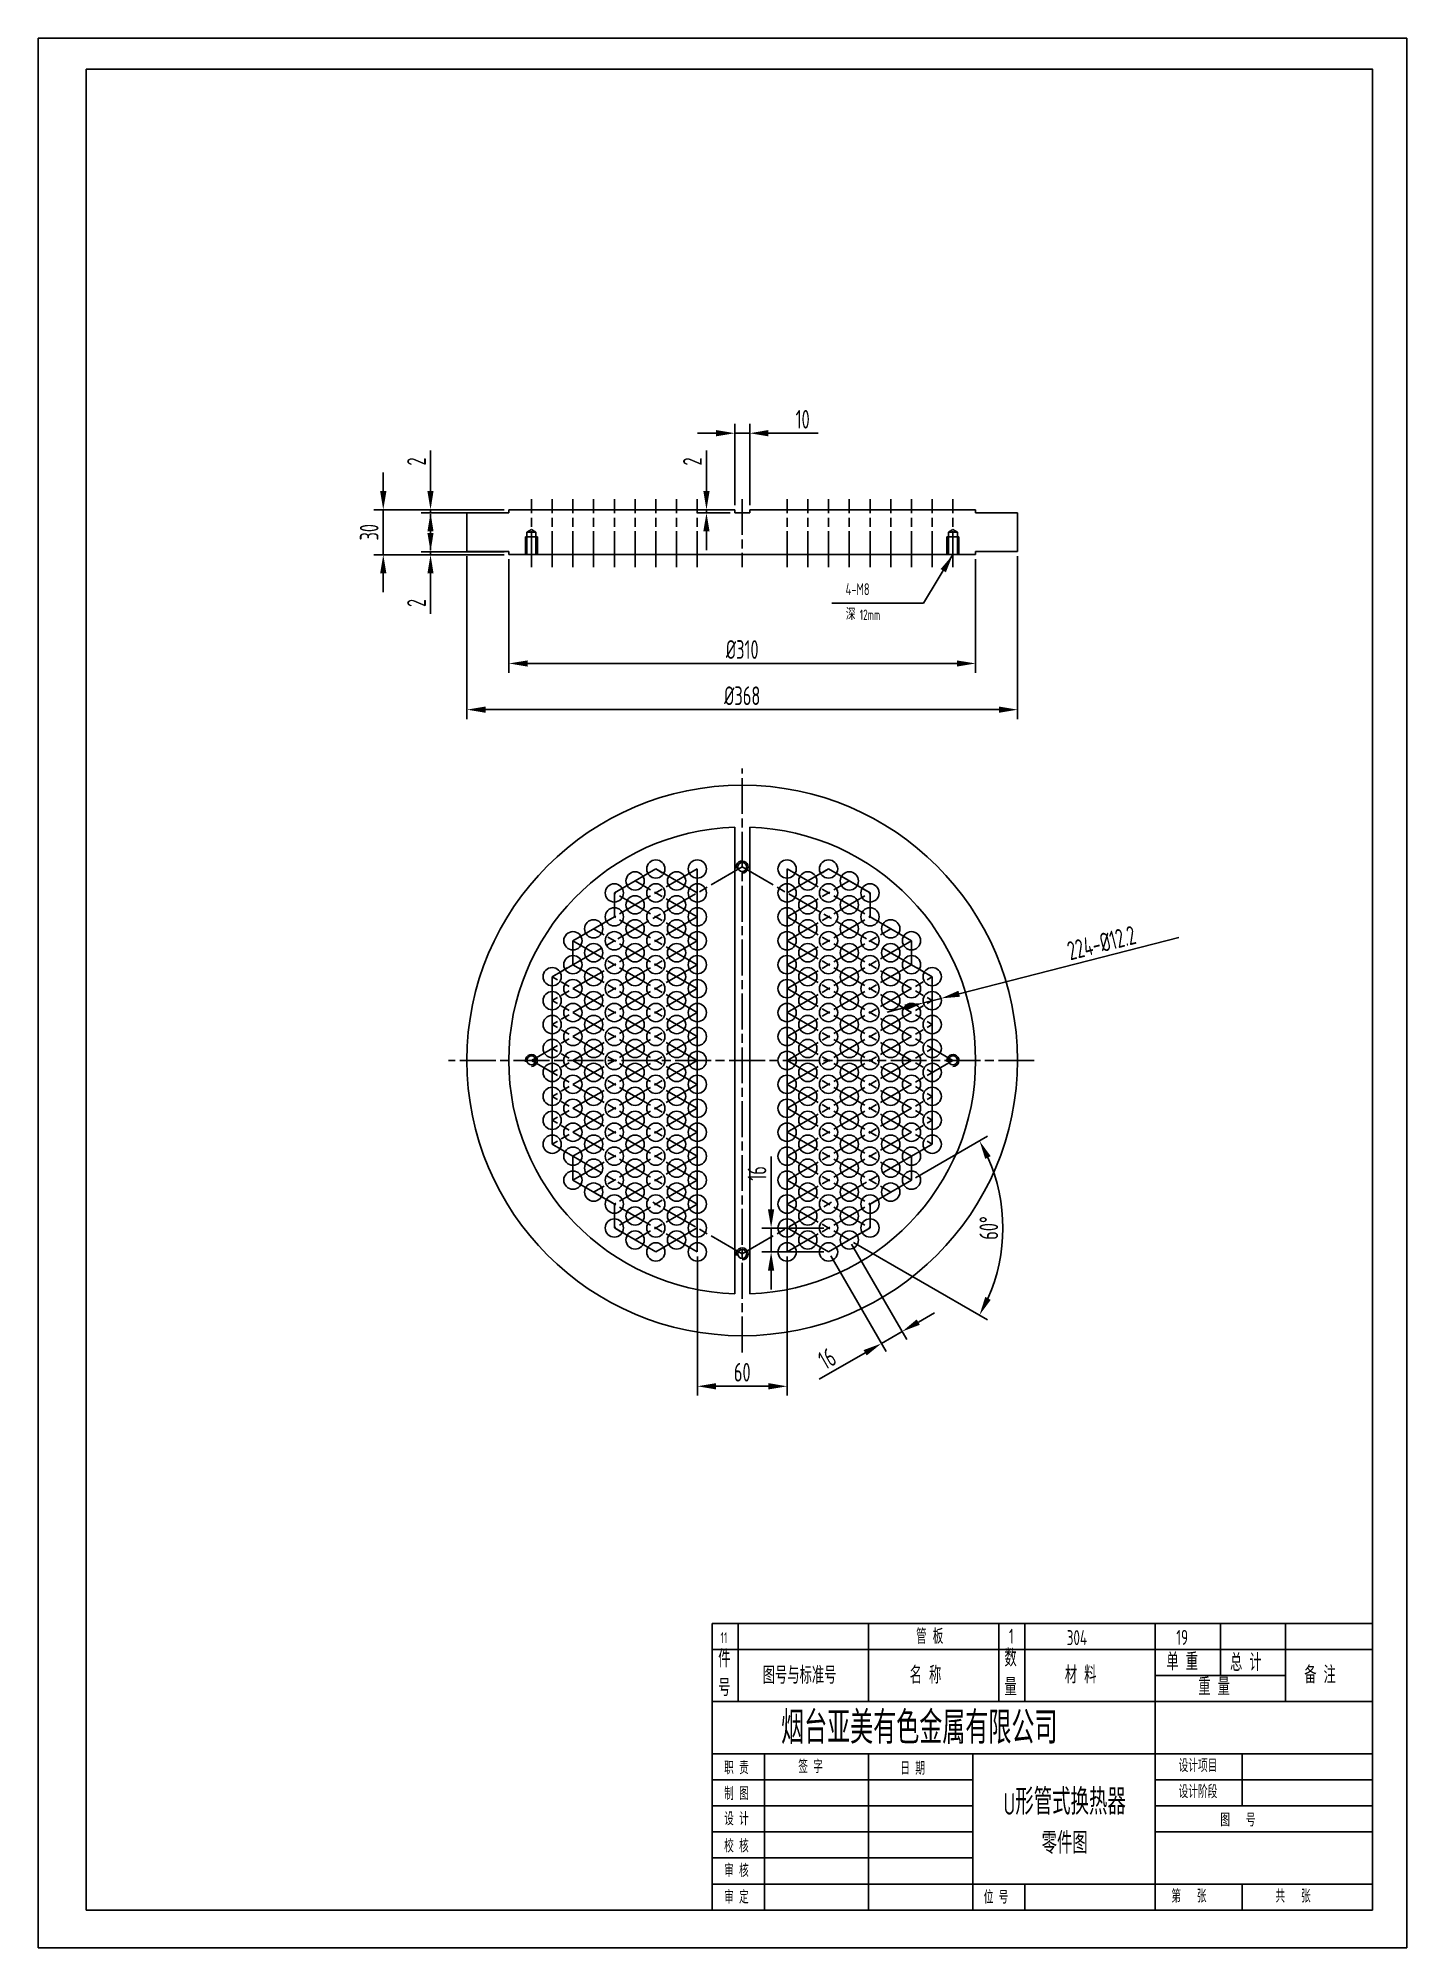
# Model space of a CAD drawing. Extents: x 1875 to 8428, y 2369 to 7964.
# Drawn here: x 2215 to 3130, y 3401 to 4677 of the extents above; entities that cross this region are included whole.
import ezdxf

# ---------------------------------------------------------------- set-up
doc = ezdxf.new("R2010")
doc.units = 0
doc.linetypes.add('ACAD_ISO08W100', pattern=[36, 24, -3, 6, -3])
doc.layers.get('DEFPOINTS').update_dxf_attribs({"linetype": 'CONTINUOUS'})
for name, color, linetype in [('中心线', 1, 'ACAD_ISO08W100'), ('实线', 6, 'CONTINUOUS'), ('文本', 4, 'CONTINUOUS'), ('标注', 3, 'CONTINUOUS')]:
    doc.layers.add(name, color=color, linetype=linetype)
doc.styles.get("Standard").update_dxf_attribs({"font": 'isocp.shx', "width": 0.707, "bigfont": 'hztxt.shx'})
doc.dimstyles.new('ISO-25', dxfattribs={"dimtxt": 2.5, "dimasz": 2.5, "dimexe": 1.25, "dimexo": 0.625, "dimtad": 1, "dimtxsty": 'STANDARD', "dimcen": 2.5, "dimazin": 3, "dimtfac": 1, "dimtmove": 0, "dimatfit": 3})

msp = doc.modelspace()

# ---------------------------------------------------------------- texts
at = {"layer": '文本'}
for s, insert, char_height, width, attachment_point in [('4-M8', (2754.962, 4313.023), 8, 63.06424, 1), ('深{\\H0.875x; 12mm}', (2755.152, 4296.388), 8, 54.54529, 1), ('管 板 ', (2802.119, 3614.041), 10, 181.11171, 1), ('1', (2864.22, 3614.112), 10, 42.76249, 1), ('304', (2902.789, 3613.18), 10, 179.85399, 1), ('19', (2975.995, 3613.343), 10, 99.35989, 1), ('件\\P号', (2669.838, 3600.014), 11.612, 15.90313, 1), ('11', (2671.382, 3611.713), 7.2576, 23.35651, 1), ('数\\P量', (2861.191, 3600.425), 11.612, 15.90313, 1), ('图号与标准号', (2699.601, 3588.901), 11.6122, 84.56623, 1), ('名 称', (2797.846, 3588.991), 11.6122, 118.98206, 1), ('材 料', (2901.509, 3589.191), 11.6122, 118.98206, 1), ('单 重', (2969.423, 3597.903), 11.6122, 118.98206, 1), ('总 计', (3011.926, 3597.441), 11.6122, 118.98206, 1), ('备 注', (3061.537, 3589.191), 11.6122, 118.98206, 1), ('重 量', (2990.674, 3581.279), 11.6122, 118.98206, 1), ('烟台亚美有色金属有限公司', (2711.872, 3558.938), 21.7728, 296.11008, 1), ('职 责', (2673.806, 3525.573), 8.7091, 56.60374, 1), ('签 字', (2723.334, 3526.362), 8.7091, 47.26942, 1), ('日 期', (2791.544, 3525.238), 8.7091, 47.83214, 1), ('设计项目', (2977.556, 3527.029), 8.7091, 58.0608, 1), ('设计阶段', (2977.556, 3509.61), 8.7091, 58.0608, 1), ('制 图', (2673.806, 3508.285), 8.7091, 56.60374, 1), ('{\\H0.8267x;U}形管式换热器\\P{\\H0.8333x;零件图}', (2901.394, 3507.246), 17.41824, 116.79249, 2), ('设 计', (2673.806, 3491.441), 8.7091, 56.60374, 1), ('图   号', (3005.435, 3490.735), 8.7091, 118.98206, 1), ('校 核', (2673.806, 3473.267), 8.7091, 56.60374, 1), ('审 核', (2673.806, 3456.866), 8.7091, 56.60374, 1), ('审 定', (2673.806, 3439.135), 8.7091, 56.60374, 1), ('位 号', (2847.29, 3439.104), 8.7091, 32.58159, 1), ('第   张', (2972.707, 3439.803), 8.7091, 118.98206, 1), ('共   张', (3042.279, 3439.803), 8.7091, 118.98206, 1)]:
    msp.add_mtext(s, dxfattribs=dict(at, insert=insert, char_height=char_height, width=width, attachment_point=attachment_point))

# ---------------------------------------------------------------- blocks, each defined once
blk = doc.blocks.new('*D27')
at = {"layer": 'DEFPOINTS', "color": 0}
for p in [(2446, 4362.1), (2529.9, 4362.1), (2529.9, 4332.1)]:
    blk.add_point(p, dxfattribs=at)
at = {"layer": '标注', "color": 3}
for p, q in [((2446, 4374.6), (2446, 4387.1)), ((2526.8, 4362.1), (2439.8, 4362.1)), ((2446, 4332.1), (2446, 4362.1)), ((2526.8, 4332.1), (2439.8, 4332.1)), ((2446, 4319.6), (2446, 4307.1))]:
    blk.add_line(p, q, dxfattribs=at)
for points in [[(2443.9, 4374.6), (2448.1, 4374.6), (2446, 4362.1)], [(2443.9, 4319.6), (2448.1, 4319.6), (2446, 4332.1)]]:
    blk.add_solid(points, dxfattribs=at)
at = {"layer": '标注', "color": 4, "insert": (2436.6, 4347.1), "char_height": 12.5, "attachment_point": 5, "rotation": 90}
blk.add_mtext('30', dxfattribs=at)
blk = doc.blocks.new('*D28')
at = {"layer": 'DEFPOINTS', "color": 0}
for p in [(2477.6, 4332.1), (2529.9, 4334.1), (2529.9, 4332.1)]:
    blk.add_point(p, dxfattribs=at)
at = {"layer": '标注', "color": 3}
for p, q in [((2477.6, 4346.6), (2477.6, 4359.1)), ((2526.8, 4334.1), (2471.3, 4334.1)), ((2526.8, 4332.1), (2471.3, 4332.1)), ((2477.6, 4334.1), (2477.6, 4332.1)), ((2477.6, 4319.6), (2477.6, 4292.5))]:
    blk.add_line(p, q, dxfattribs=at)
for points in [[(2475.5, 4346.6), (2479.6, 4346.6), (2477.6, 4334.1)], [(2475.5, 4319.6), (2479.6, 4319.6), (2477.6, 4332.1)]]:
    blk.add_solid(points, dxfattribs=at)
at = {"layer": '标注', "color": 4, "insert": (2468.2, 4299.8), "char_height": 12.5, "attachment_point": 5, "rotation": 90}
blk.add_mtext('2', dxfattribs=at)
blk = doc.blocks.new('*D29')
at = {"layer": 'DEFPOINTS', "color": 0}
for p in [(2477.6, 4362.1), (2529.9, 4362.1), (2529.9, 4360.1)]:
    blk.add_point(p, dxfattribs=at)
at = {"layer": '标注', "color": 3}
for p, q in [((2477.6, 4374.6), (2477.6, 4401.7)), ((2526.8, 4362.1), (2471.3, 4362.1)), ((2526.8, 4360.1), (2471.3, 4360.1)), ((2477.6, 4360.1), (2477.6, 4362.1)), ((2477.6, 4347.6), (2477.6, 4335.1))]:
    blk.add_line(p, q, dxfattribs=at)
for points in [[(2475.5, 4374.6), (2479.6, 4374.6), (2477.6, 4362.1)], [(2475.5, 4347.6), (2479.6, 4347.6), (2477.6, 4360.1)]]:
    blk.add_solid(points, dxfattribs=at)
at = {"layer": '标注', "color": 4, "insert": (2468.2, 4394.4), "char_height": 12.5, "attachment_point": 5, "rotation": 90}
blk.add_mtext('2', dxfattribs=at)
blk = doc.blocks.new('*D30')
at = {"layer": 'DEFPOINTS', "color": 0}
for p in [(2501.9, 4334.1), (2869.9, 4334.1), (2869.9, 4228.5)]:
    blk.add_point(p, dxfattribs=at)
at = {"layer": '标注', "color": 3}
for p, q in [((2501.9, 4331), (2501.9, 4222.2)), ((2869.9, 4331), (2869.9, 4222.2)), ((2514.4, 4228.5), (2857.4, 4228.5))]:
    blk.add_line(p, q, dxfattribs=at)
for points in [[(2514.4, 4230.6), (2514.4, 4226.4), (2501.9, 4228.5)], [(2857.4, 4230.6), (2857.4, 4226.4), (2869.9, 4228.5)]]:
    blk.add_solid(points, dxfattribs=at)
at = {"layer": '标注', "color": 4, "insert": (2685.9, 4237.8), "char_height": 12.5, "attachment_point": 5}
blk.add_mtext('%%C368', dxfattribs=at)
blk = doc.blocks.new('*D31')
at = {"layer": 'DEFPOINTS', "color": 0}
for p in [(2529.9, 4332.1), (2841.9, 4332.1), (2841.9, 4259.4)]:
    blk.add_point(p, dxfattribs=at)
at = {"layer": '标注', "color": 3}
for p, q in [((2529.9, 4329), (2529.9, 4253.1)), ((2841.9, 4329), (2841.9, 4253.1)), ((2542.4, 4259.4), (2829.4, 4259.4))]:
    blk.add_line(p, q, dxfattribs=at)
for points in [[(2542.4, 4261.4), (2542.4, 4257.3), (2529.9, 4259.4)], [(2829.4, 4261.4), (2829.4, 4257.3), (2841.9, 4259.4)]]:
    blk.add_solid(points, dxfattribs=at)
at = {"layer": '标注', "color": 4, "insert": (2685.9, 4268.7), "char_height": 12.5, "attachment_point": 5}
blk.add_mtext('%%C310', dxfattribs=at)
blk = doc.blocks.new('*D32')
at = {"layer": 'DEFPOINTS', "color": 0}
for p in [(2662, 4362.1), (2680.9, 4362.1), (2680.9, 4360.1)]:
    blk.add_point(p, dxfattribs=at)
at = {"layer": '标注', "color": 3}
for p, q in [((2662, 4374.6), (2662, 4401.7)), ((2677.8, 4362.1), (2655.7, 4362.1)), ((2677.8, 4360.1), (2655.7, 4360.1)), ((2662, 4360.1), (2662, 4362.1)), ((2662, 4347.6), (2662, 4335.1))]:
    blk.add_line(p, q, dxfattribs=at)
for points in [[(2659.9, 4374.6), (2664.1, 4374.6), (2662, 4362.1)], [(2659.9, 4347.6), (2664.1, 4347.6), (2662, 4360.1)]]:
    blk.add_solid(points, dxfattribs=at)
at = {"layer": '标注', "color": 4, "insert": (2652.6, 4394.4), "char_height": 12.5, "attachment_point": 5, "rotation": 90}
blk.add_mtext('2', dxfattribs=at)
blk = doc.blocks.new('*D33')
at = {"layer": 'DEFPOINTS', "color": 0}
for p in [(2690.9, 4413.3), (2680.9, 4362.1), (2690.9, 4362.1)]:
    blk.add_point(p, dxfattribs=at)
at = {"layer": '标注', "color": 3}
for p, q in [((2680.9, 4365.2), (2680.9, 4419.5)), ((2690.9, 4365.2), (2690.9, 4419.5)), ((2668.4, 4413.3), (2655.9, 4413.3)), ((2680.9, 4413.3), (2690.9, 4413.3)), ((2703.4, 4413.3), (2736.7, 4413.3))]:
    blk.add_line(p, q, dxfattribs=at)
for points in [[(2668.4, 4415.4), (2668.4, 4411.2), (2680.9, 4413.3)], [(2703.4, 4415.4), (2703.4, 4411.2), (2690.9, 4413.3)]]:
    blk.add_solid(points, dxfattribs=at)
at = {"layer": '标注', "color": 4, "insert": (2726.3, 4422.6), "char_height": 12.5, "attachment_point": 5}
blk.add_mtext('10', dxfattribs=at)
blk = doc.blocks.new('*D34')
at = {"layer": 'DEFPOINTS', "color": 0}
for p in [(2818.8, 4035.5), (2807, 4032.5)]:
    blk.add_point(p, dxfattribs=at)
at = {"layer": '文本', "color": 3}
for p, q in [((2977.8, 4076.1), (2830.9, 4038.6)), ((2807, 4032.5), (2818.8, 4035.5)), ((2794.8, 4029.4), (2782.7, 4026.3))]:
    blk.add_line(p, q, dxfattribs=at)
for points in [[(2830.4, 4040.6), (2831.4, 4036.6), (2818.8, 4035.5)], [(2794.3, 4031.4), (2795.4, 4027.4), (2807, 4032.5)]]:
    blk.add_solid(points, dxfattribs=at)
at = {"layer": '文本', "color": 4, "insert": (2926, 4072.6), "char_height": 12.5, "attachment_point": 5, "rotation": 14.3156}
blk.add_mtext('224-%%c12.2', dxfattribs=at)
blk = doc.blocks.new('*D35')
at = {"layer": 'DEFPOINTS', "color": 0}
for p in [(2655.9, 3866), (2715.9, 3866), (2715.9, 3776.2)]:
    blk.add_point(p, dxfattribs=at)
at = {"layer": '文本', "color": 3}
for p, q in [((2655.9, 3862.9), (2655.9, 3770)), ((2715.9, 3862.9), (2715.9, 3770)), ((2668.4, 3776.2), (2703.4, 3776.2))]:
    blk.add_line(p, q, dxfattribs=at)
for points in [[(2668.4, 3778.3), (2668.4, 3774.1), (2655.9, 3776.2)], [(2703.4, 3778.3), (2703.4, 3774.1), (2715.9, 3776.2)]]:
    blk.add_solid(points, dxfattribs=at)
at = {"layer": '文本', "color": 4, "insert": (2685.9, 3785.6), "char_height": 12.5, "attachment_point": 5}
blk.add_mtext('60', dxfattribs=at)
blk = doc.blocks.new('*D36')
at = {"layer": 'DEFPOINTS', "color": 0}
for p in [(2757.4, 3874), (2743.6, 3866), (2792.8, 3812.8)]:
    blk.add_point(p, dxfattribs=at)
at = {"layer": '文本', "color": 3}
for p, q in [((2759, 3871.3), (2795.9, 3807.4)), ((2745.2, 3863.3), (2782, 3799.4)), ((2803.6, 3819.1), (2814.4, 3825.3)), ((2792.8, 3812.8), (2778.9, 3804.8)), ((2768.1, 3798.6), (2737.4, 3780.9))]:
    blk.add_line(p, q, dxfattribs=at)
for points in [[(2802.5, 3820.9), (2804.6, 3817.3), (2792.8, 3812.8)], [(2767, 3800.4), (2769.1, 3796.8), (2778.9, 3804.8)]]:
    blk.add_solid(points, dxfattribs=at)
at = {"layer": '文本', "color": 4, "insert": (2742.6, 3794.7), "char_height": 12.5, "attachment_point": 5, "rotation": 30}
blk.add_mtext('16', dxfattribs=at)
blk = doc.blocks.new('*D37')
at = {"layer": 'DEFPOINTS', "color": 0}
for p in [(2705.2, 3882), (2743.6, 3882), (2743.6, 3866)]:
    blk.add_point(p, dxfattribs=at)
at = {"layer": '文本', "color": 3}
for p, q in [((2705.2, 3894.5), (2705.2, 3929.9)), ((2740.5, 3882), (2698.9, 3882)), ((2705.2, 3866), (2705.2, 3882)), ((2740.5, 3866), (2698.9, 3866)), ((2705.2, 3853.5), (2705.2, 3841))]:
    blk.add_line(p, q, dxfattribs=at)
for points in [[(2703.1, 3894.5), (2707.3, 3894.5), (2705.2, 3882)], [(2703.1, 3853.5), (2707.3, 3853.5), (2705.2, 3866)]]:
    blk.add_solid(points, dxfattribs=at)
at = {"layer": '文本', "color": 4, "insert": (2695.8, 3918.5), "char_height": 12.5, "attachment_point": 5, "rotation": 90}
blk.add_mtext('16', dxfattribs=at)
blk = doc.blocks.new('*D100')
at = {"layer": 'DEFPOINTS', "color": 0}
for p in [(2799, 3914), (2715.9, 3898), (2757.4, 3874), (2715.9, 3866), (2858.3, 3861.8)]:
    blk.add_point(p, dxfattribs=at)
at = {"layer": '标注', "color": 3}
for p, q in [((2801.7, 3915.6), (2849.9, 3943.4)), ((2760.2, 3872.4), (2849.9, 3820.6))]:
    blk.add_line(p, q, dxfattribs=at)
blk.add_arc((2743.6, 3882), 116.5, 336.1516, 23.8484, dxfattribs=at)
for points in [[(2848.3, 3928.2), (2852, 3930), (2844.5, 3940.2)], [(2852, 3834), (2848.3, 3835.9), (2844.5, 3823.8)]]:
    blk.add_solid(points, dxfattribs=at)
at = {"layer": '标注', "color": 4, "insert": (2850.7, 3882), "char_height": 12.5, "attachment_point": 5, "rotation": 90}
blk.add_mtext('60°', dxfattribs=at)

# ---------------------------------------------------------------- dimensions: what is measured, and where the dimension line sits
at = {"layer": '文本'}
dim = msp.add_diameter_dim_2p(p1=(2806.961, 4032.5), p2=(2818.782, 4035.516), text='224-%%c12.2', dimstyle='ISO-25', override={"dimscale": 5, "dimdsep": 46, "dimclrd": 3, "dimclre": 3, "dimclrt": 4}, dxfattribs=at)
dim.commit()
dim.dimension.update_dxf_attribs({"geometry": '*D34', "text_midpoint": (2928.32, 4063.469), "dimtype": 163})
for base, p2, angle, picture, middle in [((2705.191, 3882.008), (2743.59, 3882.008), 90, '*D37', (2705.191, 3918.466)), ((2792.758, 3812.846), (2757.446, 3874.008), 30, '*D36', (2747.328, 3786.617))]:
    dim = msp.add_linear_dim(base=base, p1=(2743.59, 3866.008), p2=p2, angle=angle, dimstyle='ISO-25', override={"dimscale": 5, "dimdsep": 46, "dimclrd": 3, "dimclre": 3, "dimclrt": 4}, dxfattribs=at)
    dim.commit()
    dim.dimension.update_dxf_attribs({"geometry": picture, "text_midpoint": middle, "dimtype": 161})
dim = msp.add_aligned_dim(p1=(2655.877, 3866.008), p2=(2715.877, 3866.008), distance=-89.784, dimstyle='ISO-25', override={"dimscale": 5, "dimdsep": 46, "dimclrd": 3, "dimclre": 3, "dimclrt": 4}, dxfattribs=at)
dim.commit()
dim.dimension.update_dxf_attribs({"geometry": '*D35', "text_midpoint": (2685.877, 3785.599)})
at = {"layer": '标注'}
dim = msp.add_linear_dim(base=(2690.877, 4413.269), p1=(2680.877, 4362.113), p2=(2690.877, 4362.113), dimstyle='ISO-25', override={"dimscale": 5, "dimclrd": 3, "dimclre": 3, "dimclrt": 4}, dxfattribs=at)
dim.commit()
dim.dimension.update_dxf_attribs({"geometry": '*D33', "text_midpoint": (2726.294, 4422.644)})
for base, p1, p2, picture, middle in [((2477.55, 4362.113), (2529.877, 4360.113), (2529.877, 4362.113), '*D29', (2468.175, 4394.404)), ((2661.997, 4362.113), (2680.877, 4360.113), (2680.877, 4362.113), '*D32', (2652.622, 4394.404)), ((2446.007, 4362.113), (2529.877, 4332.113), (2529.877, 4362.113), '*D27', (2436.632, 4347.113)), ((2477.55, 4332.113), (2529.877, 4334.113), (2529.877, 4332.113), '*D28', (2468.175, 4299.821))]:
    dim = msp.add_linear_dim(base=base, p1=p1, p2=p2, angle=90, dimstyle='ISO-25', override={"dimscale": 5, "dimclrd": 3, "dimclre": 3, "dimclrt": 4}, dxfattribs=at)
    dim.commit()
    dim.dimension.update_dxf_attribs({"geometry": picture, "text_midpoint": middle})
for base, p1, p2, text, picture, middle in [((2869.877, 4228.471), (2501.877, 4334.113), (2869.877, 4334.113), '%%C368', '*D30', (2685.877, 4237.846)), ((2841.877, 4259.36), (2529.877, 4332.113), (2841.877, 4332.113), '%%C310', '*D31', (2685.877, 4268.735))]:
    dim = msp.add_linear_dim(base=base, p1=p1, p2=p2, text=text, dimstyle='ISO-25', override={"dimscale": 5, "dimclrd": 3, "dimclre": 3, "dimclrt": 4}, dxfattribs=at)
    dim.commit()
    dim.dimension.update_dxf_attribs({"geometry": picture, "text_midpoint": middle})
dim = msp.add_angular_dim_2l(base=(2858.3, 3861.781), line1=((2715.877, 3866.008), (2799.015, 3914.008)), line2=((2715.877, 3898.008), (2757.446, 3874.008)), dimstyle='ISO-25', override={"dimscale": 5, "dimdec": 0, "dimdsep": 46, "dimclrd": 3, "dimclre": 3, "dimclrt": 4}, dxfattribs=at)
dim.commit()
dim.dimension.update_dxf_attribs({"geometry": '*D100', "text_midpoint": (2850.695, 3882.008)})

# ---------------------------------------------------------------- linework, layer by layer
at = {"layer": '中心线'}
for p, q in [((2545.026, 4323.8), (2545.026, 4369.258)), ((2558.882, 4323.8), (2558.882, 4369.258)), ((2572.738, 4323.8), (2572.738, 4369.258)), ((2586.595, 4323.8), (2586.595, 4369.258)), ((2600.451, 4323.8), (2600.451, 4369.258)), ((2614.308, 4323.8), (2614.308, 4369.258)), ((2628.164, 4323.8), (2628.164, 4369.258)), ((2642.02, 4323.8), (2642.02, 4369.258)), ((2655.877, 4323.8), (2655.877, 4369.258)), ((2685.877, 4369.258), (2685.877, 4323.8)), ((2715.877, 4323.8), (2715.877, 4369.258)), ((2729.733, 4323.8), (2729.733, 4369.258)), ((2743.59, 4323.8), (2743.59, 4369.258)), ((2757.446, 4323.8), (2757.446, 4369.258)), ((2771.303, 4323.8), (2771.303, 4369.258)), ((2785.159, 4323.8), (2785.159, 4369.258)), ((2799.015, 4323.8), (2799.015, 4369.258)), ((2812.872, 4323.8), (2812.872, 4369.258)), ((2826.728, 4323.8), (2826.728, 4369.258)), ((2685.877, 3798.759), (2685.877, 4189.257)), ((2685.877, 4123.328), (2558.882, 4050.008)), ((2685.877, 4123.328), (2812.872, 4050.008)), ((2655.877, 4122.008), (2572.738, 4074.008)), ((2628.164, 4122.008), (2600.451, 4106.008)), ((2655.877, 4090.008), (2614.308, 4114.008)), ((2655.877, 4106.008), (2628.164, 4122.008)), ((2655.877, 3866.008), (2655.877, 4122.008)), ((2715.877, 3866.008), (2715.877, 4122.008)), ((2715.877, 4106.008), (2743.59, 4122.008)), ((2715.877, 4122.008), (2799.015, 4074.008)), ((2715.877, 4090.008), (2757.446, 4114.008)), ((2743.59, 4122.008), (2771.303, 4106.008)), ((2655.877, 4074.008), (2600.451, 4106.008)), ((2715.877, 4074.008), (2771.303, 4106.008)), ((2655.877, 4090.008), (2558.882, 4034.008)), ((2655.877, 4058.008), (2600.451, 4090.008)), ((2715.877, 4058.008), (2771.303, 4090.008)), ((2715.877, 4090.008), (2812.872, 4034.008)), ((2655.877, 4074.008), (2558.882, 4018.008)), ((2655.877, 4026.008), (2572.738, 4074.008)), ((2655.877, 4042.008), (2586.595, 4082.008)), ((2715.877, 4042.008), (2785.159, 4082.008)), ((2715.877, 4026.008), (2799.015, 4074.008)), ((2715.877, 4074.008), (2812.872, 4018.008)), ((2655.877, 4058.008), (2545.026, 3994.008)), ((2655.877, 3994.008), (2558.882, 4050.008)), ((2655.877, 4010.008), (2572.738, 4058.008)), ((2715.877, 4010.008), (2799.015, 4058.008)), ((2715.877, 4058.008), (2826.728, 3994.008)), ((2715.877, 3994.008), (2812.872, 4050.008)), ((2655.877, 4042.008), (2558.882, 3986.008)), ((2655.877, 3978.008), (2558.882, 4034.008)), ((2715.877, 4042.008), (2812.872, 3986.008)), ((2715.877, 3978.008), (2812.872, 4034.008)), ((2655.877, 4026.008), (2558.882, 3970.008)), ((2715.877, 4026.008), (2812.872, 3970.008)), ((2655.877, 3962.008), (2558.882, 4018.008)), ((2655.877, 4010.008), (2558.882, 3954.008)), ((2715.877, 3962.008), (2812.872, 4018.008)), ((2715.877, 4010.008), (2812.872, 3954.008)), ((2655.877, 3946.008), (2558.882, 4002.008)), ((2715.877, 3946.008), (2812.872, 4002.008)), ((2881.125, 3994.008), (2489.487, 3994.008)), ((2655.877, 3930.008), (2545.026, 3994.008)), ((2655.877, 3994.008), (2558.882, 3938.008)), ((2715.877, 3930.008), (2826.728, 3994.008)), ((2715.877, 3994.008), (2812.872, 3938.008)), ((2655.877, 3914.008), (2558.882, 3970.008)), ((2655.877, 3978.008), (2572.738, 3930.008)), ((2715.877, 3978.008), (2799.015, 3930.008)), ((2715.877, 3914.008), (2812.872, 3970.008)), ((2655.877, 3962.008), (2572.738, 3914.008)), ((2715.877, 3962.008), (2799.015, 3914.008)), ((2655.877, 3898.008), (2558.882, 3954.008)), ((2655.877, 3946.008), (2586.595, 3906.008)), ((2715.877, 3898.008), (2812.872, 3954.008)), ((2715.877, 3946.008), (2785.159, 3906.008)), ((2685.877, 3864.687), (2558.882, 3938.008)), ((2685.877, 3864.687), (2812.872, 3938.008)), ((2655.877, 3930.008), (2600.451, 3898.008)), ((2715.877, 3930.008), (2771.303, 3898.008)), ((2655.877, 3866.008), (2572.738, 3914.008)), ((2655.877, 3914.008), (2600.451, 3882.008)), ((2715.877, 3866.008), (2799.015, 3914.008)), ((2715.877, 3914.008), (2771.303, 3882.008)), ((2655.877, 3898.008), (2614.308, 3874.008)), ((2715.877, 3898.008), (2757.446, 3874.008)), ((2628.164, 3866.008), (2600.451, 3882.008)), ((2655.877, 3882.008), (2628.164, 3866.008)), ((2715.877, 3882.008), (2743.59, 3866.008)), ((2743.59, 3866.008), (2771.303, 3882.008))]:
    msp.add_line(p, q, dxfattribs=at)
at = {"layer": '实线'}
for p, q in [((2501.877, 4360.113), (2529.877, 4360.113)), ((2501.877, 4360.113), (2501.877, 4334.113)), ((2529.877, 4362.113), (2529.877, 4360.113)), ((2529.877, 4362.113), (2680.877, 4362.113)), ((2680.877, 4360.113), (2680.877, 4362.113)), ((2680.877, 4360.113), (2690.877, 4360.113)), ((2690.877, 4360.113), (2690.877, 4362.113)), ((2690.877, 4362.113), (2841.877, 4362.113)), ((2841.877, 4360.113), (2841.877, 4362.113)), ((2841.877, 4360.113), (2869.877, 4360.113)), ((2869.877, 4334.113), (2869.877, 4360.113)), ((2541.026, 4344.113), (2549.026, 4344.113)), ((2541.026, 4344.113), (2541.026, 4332.113)), ((2545.026, 4348.845), (2542.026, 4347.113)), ((2542.026, 4347.113), (2542.026, 4332.113)), ((2542.026, 4347.113), (2548.026, 4347.113)), ((2545.026, 4348.845), (2548.026, 4347.113)), ((2548.026, 4347.113), (2548.026, 4332.113)), ((2549.026, 4344.113), (2549.026, 4332.113)), ((2830.728, 4344.113), (2822.728, 4344.113)), ((2822.728, 4344.113), (2822.728, 4332.113)), ((2826.728, 4348.845), (2823.728, 4347.113)), ((2829.728, 4347.113), (2823.728, 4347.113)), ((2823.728, 4347.113), (2823.728, 4332.113)), ((2826.728, 4348.845), (2829.728, 4347.113)), ((2829.728, 4347.113), (2829.728, 4332.113)), ((2830.728, 4344.113), (2830.728, 4332.113)), ((2501.877, 4334.113), (2529.877, 4334.113)), ((2529.877, 4334.113), (2529.877, 4332.113)), ((2529.877, 4332.113), (2841.877, 4332.113)), ((2841.877, 4332.113), (2841.877, 4334.113)), ((2841.877, 4334.113), (2869.877, 4334.113)), ((2680.877, 3838.088), (2680.877, 4149.928)), ((2690.877, 3838.088), (2690.877, 4149.928)), ((2628.164, 4122.008), (2600.451, 4106.008)), ((2642.02, 4114.008), (2628.164, 4122.008)), ((2655.877, 4122.008), (2642.02, 4114.008)), ((2655.877, 3866.008), (2655.877, 4122.008)), ((2715.877, 3866.008), (2715.877, 4122.008)), ((2715.877, 4122.008), (2729.733, 4114.008)), ((2729.733, 4114.008), (2743.59, 4122.008)), ((2743.59, 4122.008), (2771.303, 4106.008)), ((2600.451, 4106.008), (2600.451, 4090.008)), ((2771.303, 4106.008), (2771.303, 4090.008)), ((2600.451, 4090.008), (2572.738, 4074.008)), ((2771.303, 4090.008), (2799.015, 4074.008)), ((2572.738, 4074.008), (2572.738, 4058.008)), ((2799.015, 4074.008), (2799.015, 4058.008)), ((2572.738, 4058.008), (2558.882, 4050.008)), ((2558.882, 4050.008), (2558.882, 3938.008)), ((2799.015, 4058.008), (2812.872, 4050.008)), ((2812.872, 4050.008), (2812.872, 3938.008)), ((2558.882, 3938.008), (2572.738, 3930.008)), ((2812.872, 3938.008), (2799.015, 3930.008)), ((2572.738, 3930.008), (2572.738, 3914.008)), ((2799.015, 3930.008), (2799.015, 3914.008)), ((2572.738, 3914.008), (2600.451, 3898.008)), ((2799.015, 3914.008), (2771.303, 3898.008)), ((2600.451, 3898.008), (2600.451, 3882.008)), ((2771.303, 3898.008), (2771.303, 3882.008)), ((2600.451, 3882.008), (2628.164, 3866.008)), ((2771.303, 3882.008), (2743.59, 3866.008)), ((2628.164, 3866.008), (2642.02, 3874.008)), ((2642.02, 3874.008), (2655.877, 3866.008)), ((2729.733, 3874.008), (2715.877, 3866.008)), ((2743.59, 3866.008), (2729.733, 3874.008))]:
    msp.add_line(p, q, dxfattribs=at)
for centre, radius in [((2685.877, 3994.008), 184), ((2628.164, 4122.008), 6.1), ((2655.877, 4122.008), 6.1), ((2685.877, 4123.328), 3), ((2715.877, 4122.008), 6.1), ((2743.59, 4122.008), 6.1), ((2600.451, 4106.008), 6.1), ((2614.308, 4114.008), 6.1), ((2628.164, 4106.008), 6.1), ((2642.02, 4114.008), 6.1), ((2655.877, 4106.008), 6.1), ((2715.877, 4106.008), 6.1), ((2729.733, 4114.008), 6.1), ((2743.59, 4106.008), 6.1), ((2757.446, 4114.008), 6.1), ((2771.303, 4106.008), 6.1), ((2614.308, 4098.008), 6.1), ((2642.02, 4098.008), 6.1), ((2729.733, 4098.008), 6.1), ((2757.446, 4098.008), 6.1), ((2586.595, 4082.008), 6.1), ((2600.451, 4090.008), 6.1), ((2614.308, 4082.008), 6.1), ((2628.164, 4090.008), 6.1), ((2642.02, 4082.008), 6.1), ((2655.877, 4090.008), 6.1), ((2715.877, 4090.008), 6.1), ((2729.733, 4082.008), 6.1), ((2743.59, 4090.008), 6.1), ((2757.446, 4082.008), 6.1), ((2771.303, 4090.008), 6.1), ((2785.159, 4082.008), 6.1), ((2572.738, 4074.008), 6.1), ((2586.595, 4066.008), 6.1), ((2600.451, 4074.008), 6.1), ((2614.308, 4066.008), 6.1), ((2628.164, 4074.008), 6.1), ((2642.02, 4066.008), 6.1), ((2655.877, 4074.008), 6.1), ((2715.877, 4074.008), 6.1), ((2729.733, 4066.008), 6.1), ((2743.59, 4074.008), 6.1), ((2757.446, 4066.008), 6.1), ((2771.303, 4074.008), 6.1), ((2785.159, 4066.008), 6.1), ((2799.015, 4074.008), 6.1), ((2572.738, 4058.008), 6.1), ((2600.451, 4058.008), 6.1), ((2628.164, 4058.008), 6.1), ((2655.877, 4058.008), 6.1), ((2715.877, 4058.008), 6.1), ((2743.59, 4058.008), 6.1), ((2771.303, 4058.008), 6.1), ((2799.015, 4058.008), 6.1), ((2558.882, 4050.008), 6.1), ((2572.738, 4042.008), 6.1), ((2586.595, 4050.008), 6.1), ((2600.451, 4042.008), 6.1), ((2614.308, 4050.008), 6.1), ((2628.164, 4042.008), 6.1), ((2642.02, 4050.008), 6.1), ((2655.877, 4042.008), 6.1), ((2715.877, 4042.008), 6.1), ((2729.733, 4050.008), 6.1), ((2743.59, 4042.008), 6.1), ((2757.446, 4050.008), 6.1), ((2771.303, 4042.008), 6.1), ((2785.159, 4050.008), 6.1), ((2799.015, 4042.008), 6.1), ((2812.872, 4050.008), 6.1), ((2558.882, 4034.008), 6.1), ((2586.595, 4034.008), 6.1), ((2614.308, 4034.008), 6.1), ((2642.02, 4034.008), 6.1), ((2729.733, 4034.008), 6.1), ((2757.446, 4034.008), 6.1), ((2785.159, 4034.008), 6.1), ((2812.872, 4034.008), 6.1), ((2558.882, 4018.008), 6.1), ((2572.738, 4026.008), 6.1), ((2586.595, 4018.008), 6.1), ((2600.451, 4026.008), 6.1), ((2614.308, 4018.008), 6.1), ((2628.164, 4026.008), 6.1), ((2642.02, 4018.008), 6.1), ((2655.877, 4026.008), 6.1), ((2715.877, 4026.008), 6.1), ((2729.733, 4018.008), 6.1), ((2743.59, 4026.008), 6.1), ((2757.446, 4018.008), 6.1), ((2771.303, 4026.008), 6.1), ((2785.159, 4018.008), 6.1), ((2799.015, 4026.008), 6.1), ((2812.872, 4018.008), 6.1), ((2572.738, 4010.008), 6.1), ((2600.451, 4010.008), 6.1), ((2628.164, 4010.008), 6.1), ((2655.877, 4010.008), 6.1), ((2715.877, 4010.008), 6.1), ((2743.59, 4010.008), 6.1), ((2771.303, 4010.008), 6.1), ((2799.015, 4010.008), 6.1), ((2545.026, 3994.008), 3), ((2558.882, 4002.008), 6.1), ((2572.738, 3994.008), 6.1), ((2586.595, 4002.008), 6.1), ((2600.451, 3994.008), 6.1), ((2614.308, 4002.008), 6.1), ((2628.164, 3994.008), 6.1), ((2642.02, 4002.008), 6.1), ((2655.877, 3994.008), 6.1), ((2715.877, 3994.008), 6.1), ((2729.733, 4002.008), 6.1), ((2743.59, 3994.008), 6.1), ((2757.446, 4002.008), 6.1), ((2771.303, 3994.008), 6.1), ((2785.159, 4002.008), 6.1), ((2799.015, 3994.008), 6.1), ((2812.872, 4002.008), 6.1), ((2826.728, 3994.008), 3), ((2558.882, 3986.008), 6.1), ((2572.738, 3978.008), 6.1), ((2586.595, 3986.008), 6.1), ((2600.451, 3978.008), 6.1), ((2614.308, 3986.008), 6.1), ((2628.164, 3978.008), 6.1), ((2642.02, 3986.008), 6.1), ((2655.877, 3978.008), 6.1), ((2715.877, 3978.008), 6.1), ((2729.733, 3986.008), 6.1), ((2743.59, 3978.008), 6.1), ((2757.446, 3986.008), 6.1), ((2771.303, 3978.008), 6.1), ((2785.159, 3986.008), 6.1), ((2799.015, 3978.008), 6.1), ((2812.872, 3986.008), 6.1), ((2558.882, 3970.008), 6.1), ((2586.595, 3970.008), 6.1), ((2614.308, 3970.008), 6.1), ((2642.02, 3970.008), 6.1), ((2729.733, 3970.008), 6.1), ((2757.446, 3970.008), 6.1), ((2785.159, 3970.008), 6.1), ((2812.872, 3970.008), 6.1), ((2558.882, 3954.008), 6.1), ((2572.738, 3962.008), 6.1), ((2586.595, 3954.008), 6.1), ((2600.451, 3962.008), 6.1), ((2614.308, 3954.008), 6.1), ((2628.164, 3962.008), 6.1), ((2642.02, 3954.008), 6.1), ((2655.877, 3962.008), 6.1), ((2715.877, 3962.008), 6.1), ((2729.733, 3954.008), 6.1), ((2743.59, 3962.008), 6.1), ((2757.446, 3954.008), 6.1), ((2771.303, 3962.008), 6.1), ((2785.159, 3954.008), 6.1), ((2799.015, 3962.008), 6.1), ((2812.872, 3954.008), 6.1), ((2572.738, 3946.008), 6.1), ((2600.451, 3946.008), 6.1), ((2628.164, 3946.008), 6.1), ((2655.877, 3946.008), 6.1), ((2715.877, 3946.008), 6.1), ((2743.59, 3946.008), 6.1), ((2771.303, 3946.008), 6.1), ((2799.015, 3946.008), 6.1), ((2558.882, 3938.008), 6.1), ((2572.738, 3930.008), 6.1), ((2586.595, 3938.008), 6.1), ((2600.451, 3930.008), 6.1), ((2614.308, 3938.008), 6.1), ((2628.164, 3930.008), 6.1), ((2642.02, 3938.008), 6.1), ((2655.877, 3930.008), 6.1), ((2715.877, 3930.008), 6.1), ((2729.733, 3938.008), 6.1), ((2743.59, 3930.008), 6.1), ((2757.446, 3938.008), 6.1), ((2771.303, 3930.008), 6.1), ((2785.159, 3938.008), 6.1), ((2799.015, 3930.008), 6.1), ((2812.872, 3938.008), 6.1), ((2572.738, 3914.008), 6.1), ((2586.595, 3922.008), 6.1), ((2600.451, 3914.008), 6.1), ((2614.308, 3922.008), 6.1), ((2628.164, 3914.008), 6.1), ((2642.02, 3922.008), 6.1), ((2655.877, 3914.008), 6.1), ((2715.877, 3914.008), 6.1), ((2729.733, 3922.008), 6.1), ((2743.59, 3914.008), 6.1), ((2757.446, 3922.008), 6.1), ((2771.303, 3914.008), 6.1), ((2785.159, 3922.008), 6.1), ((2799.015, 3914.008), 6.1), ((2586.595, 3906.008), 6.1), ((2614.308, 3906.008), 6.1), ((2642.02, 3906.008), 6.1), ((2729.733, 3906.008), 6.1), ((2757.446, 3906.008), 6.1), ((2785.159, 3906.008), 6.1), ((2600.451, 3898.008), 6.1), ((2614.308, 3890.008), 6.1), ((2628.164, 3898.008), 6.1), ((2642.02, 3890.008), 6.1), ((2655.877, 3898.008), 6.1), ((2715.877, 3898.008), 6.1), ((2729.733, 3890.008), 6.1), ((2743.59, 3898.008), 6.1), ((2757.446, 3890.008), 6.1), ((2771.303, 3898.008), 6.1), ((2600.451, 3882.008), 6.1), ((2628.164, 3882.008), 6.1), ((2655.877, 3882.008), 6.1), ((2715.877, 3882.008), 6.1), ((2743.59, 3882.008), 6.1), ((2771.303, 3882.008), 6.1), ((2614.308, 3874.008), 6.1), ((2628.164, 3866.008), 6.1), ((2642.02, 3874.008), 6.1), ((2655.877, 3866.008), 6.1), ((2715.877, 3866.008), 6.1), ((2729.733, 3874.008), 6.1), ((2743.59, 3866.008), 6.1), ((2757.446, 3874.008), 6.1), ((2685.877, 3864.687), 3)]:
    msp.add_circle(centre, radius, dxfattribs=at)
for centre, radius, start, end in [((2685.877, 3994.008), 156, 91.836718, 268.163282), ((2685.877, 3994.008), 156, 271.836718, 88.163282), ((2685.877, 4123.328), 4, 270, 194.359309), ((2545.026, 3994.008), 4, 270, 194.359309), ((2826.728, 3994.008), 4, 270, 194.359309), ((2685.877, 3864.687), 4, 270, 194.359309)]:
    msp.add_arc(centre, radius, start, end, dxfattribs=at)
at = {"layer": '标注'}
for p, q in [((2665.858, 3426.06), (2665.858, 3617.661)), ((2665.858, 3617.661), (3107.12, 3617.661)), ((2665.858, 3617.661), (3107.12, 3617.661)), ((2683.276, 3565.406), (2683.276, 3617.661)), ((2770.368, 3565.406), (2770.368, 3617.661)), ((2857.459, 3565.406), (2857.459, 3617.661)), ((2874.877, 3565.406), (2874.877, 3617.661)), ((2961.968, 3530.57), (2961.968, 3617.661)), ((3005.514, 3582.825), (3005.514, 3617.661)), ((3049.059, 3565.406), (3049.059, 3617.661)), ((2665.858, 3600.243), (3107.12, 3600.243)), ((2961.968, 3582.825), (3049.059, 3582.825)), ((2665.858, 3565.406), (3107.12, 3565.406)), ((2665.858, 3426.06), (2665.858, 3530.57)), ((2665.858, 3426.06), (2665.858, 3530.57)), ((2665.858, 3530.57), (3107.12, 3530.57)), ((2700.695, 3426.06), (2700.695, 3530.57)), ((2770.368, 3426.06), (2770.368, 3530.57)), ((2840.041, 3426.06), (2840.041, 3530.57)), ((2961.968, 3426.06), (2961.968, 3530.57)), ((3020.029, 3495.733), (3020.029, 3530.57)), ((2665.858, 3513.152), (2840.041, 3513.152)), ((2961.968, 3513.152), (3107.12, 3513.152)), ((2665.858, 3495.733), (2840.041, 3495.733)), ((2961.968, 3495.733), (3107.12, 3495.733)), ((2665.858, 3478.315), (2840.041, 3478.315)), ((2961.968, 3478.315), (3107.12, 3478.315)), ((2665.858, 3460.897), (2840.041, 3460.897)), ((2665.858, 3443.479), (3107.12, 3443.479)), ((2874.877, 3426.06), (2874.877, 3443.479)), ((3020.029, 3426.06), (3020.029, 3443.479)), ((2665.858, 3426.06), (3063.575, 3426.06))]:
    msp.add_line(p, q, dxfattribs=at)
for points in [[(2215.378, 4677.352), (3130.057, 4677.352), (3130.057, 3400.841), (2215.378, 3400.841)], [(2247.488, 4656.718), (3107.12, 4656.718), (3107.12, 3426.06), (2247.488, 3426.06)]]:
    msp.add_lwpolyline(points, close=True, dxfattribs=at)

msp.set_redraw_order([(e.dxf.handle, doc.entitydb.next_handle()) for e in msp.query("TEXT MTEXT ATTDEF DIMENSION ARC_DIMENSION")])  # texts and dimensions are drawn at this point

# ---------------------------------------------------------------- leaders
msp.add_leader([(2826.728, 4332.113), (2807.076, 4299.634), (2745.686, 4299.634)], dimstyle='ISO-25', override={"dimscale": 5, "dimgap": 0.625, "dimtad": 0, "dimclrd": 3, "dimclre": 3, "dimclrt": 4}, dxfattribs=at)

doc.saveas('drawing.dxf')
